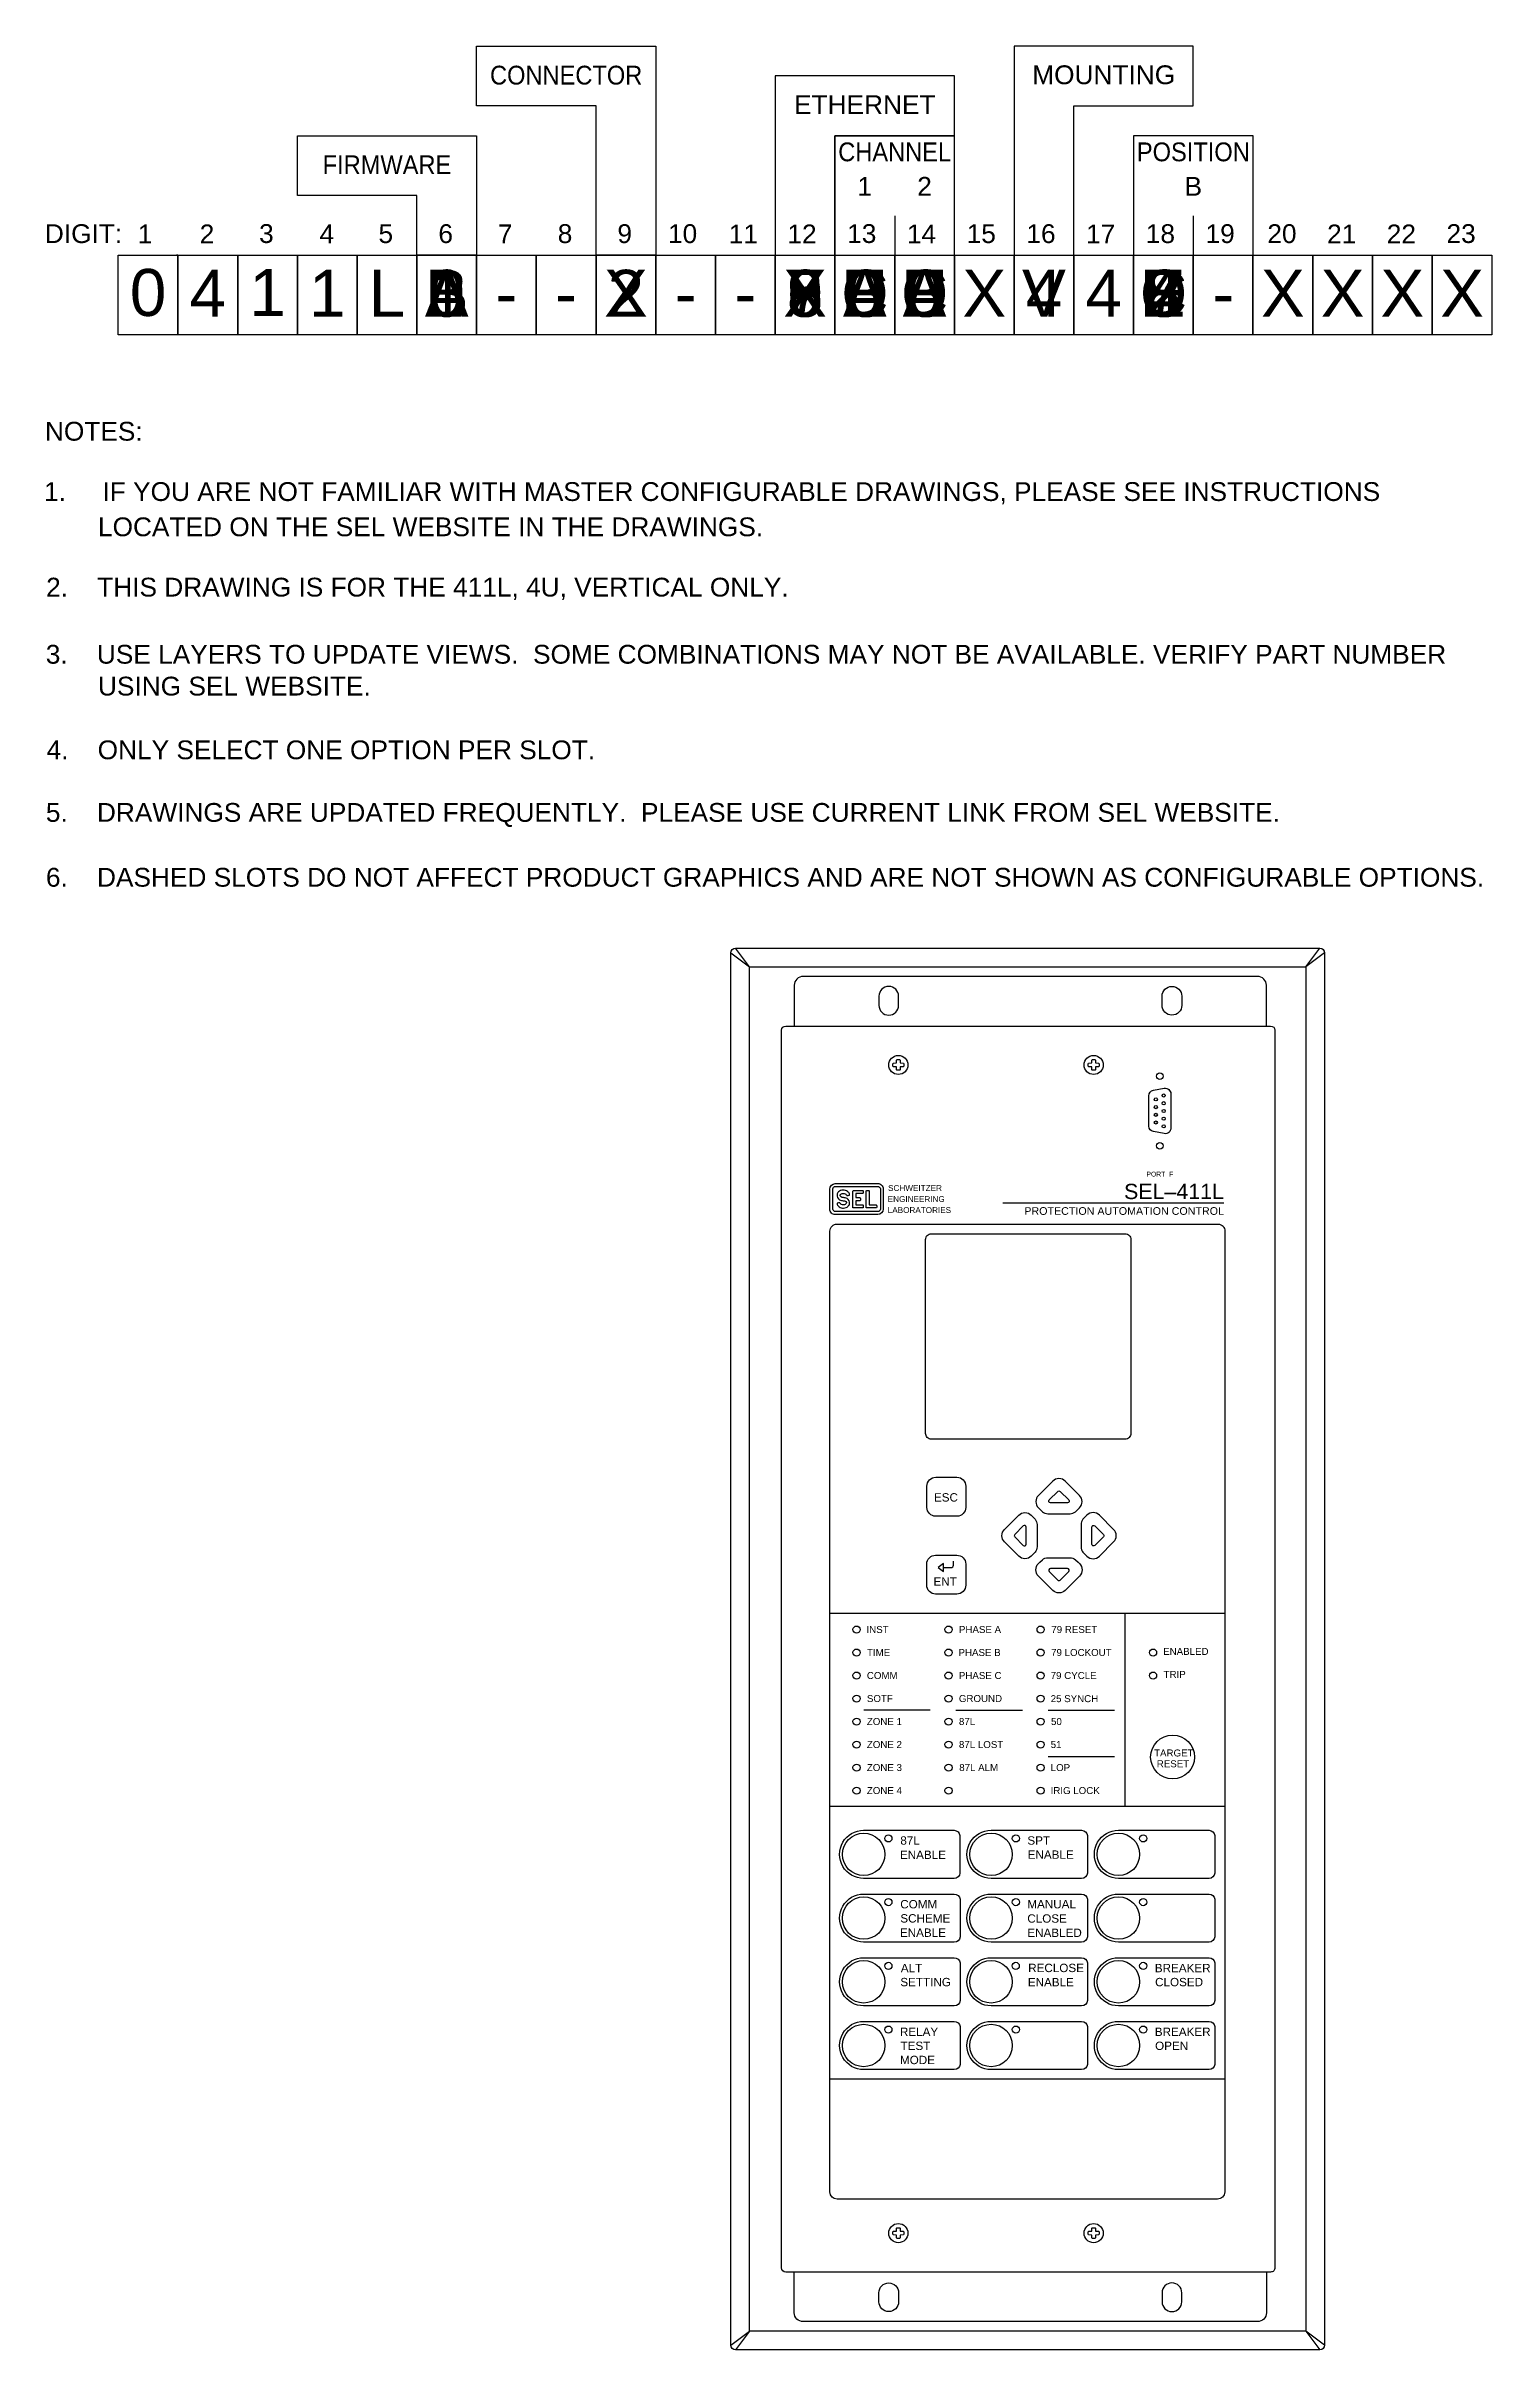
# Model space of a CAD drawing. Extents: x 1 to 47, y 1 to 34.6.
# Drawn here: x 0.99 to 21.41, y 2.04 to 34.58 of the extents above; entities that cross this region are included whole.
import ezdxf
from ezdxf.enums import TextEntityAlignment as Align

# ---------------------------------------------------------------- set-up
doc = ezdxf.new("R2010")
doc.units = 0
doc.header["$MEASUREMENT"] = 0
for name, color, linetype in [('1_0______FIRMWARE_', 7, 'CONTINUOUS'), ('1_1__0__STANDARD_CURRENT_D', 7, 'CONTINUOUS'), ('1_2__1__STANDARD_CURRENT_D', 7, 'CONTINUOUS'), ('1_3__A__STANDARD_CURRENT_D', 7, 'CONTINUOUS'), ('1_4__B__STANDARD_CURRENT_D', 7, 'CONTINUOUS'), ('2_0______CONNECTOR_TYPE_', 7, 'CONTINUOUS'), ('2_1__X__SCREW_TERMINAL_BLO', 7, 'CONTINUOUS'), ('2_2__2__CONNECTORIZED', 7, 'CONTINUOUS'), ('3_0______ETHERNET_CONNECTI', 7, 'CONTINUOUS'), ('3_1__X__NONE', 7, 'CONTINUOUS'), ('3_2__6___4__10-100BASE-T_C', 7, 'CONTINUOUS'), ('3_3__7___4__100BASE-FX_CON', 7, 'CONTINUOUS'), ('3_4__8___2__10-100BASE-T__', 7, 'CONTINUOUS'), ('3_5__9___2__100-1000BASE__', 7, 'CONTINUOUS'), ('4_0______CHANNEL_1_', 7, 'CONTINUOUS'), ('4_1__0__NONE', 7, 'CONTINUOUS'), ('4_2__A__ISOLATED_EIA-422', 7, 'CONTINUOUS'), ('4_3__B__ISOLATED_G_703_CO-', 7, 'CONTINUOUS'), ('4_4__C__850_NM_IEEE_C37_94', 7, 'CONTINUOUS'), ('4_5__D__1300_NM_FIBER', 7, 'CONTINUOUS'), ('4_6__E__1550_NM_FIBER', 7, 'CONTINUOUS'), ('4_7__H__1300_NM_IEEE_C37_9', 7, 'CONTINUOUS'), ('5_0______CHANNEL_2_', 7, 'CONTINUOUS'), ('5_1__0__NONE', 7, 'CONTINUOUS'), ('5_2__A__ISOLATED_EIA-422', 7, 'CONTINUOUS'), ('5_3__B__ISOLATED_G_703_CO-', 7, 'CONTINUOUS'), ('5_4__C__850_NM_IEEE_C37_94', 7, 'CONTINUOUS'), ('5_5__D__1300_NM_FIBER', 7, 'CONTINUOUS'), ('5_6__E__1550_NM_FIBER', 7, 'CONTINUOUS'), ('5_7__H__1300_NM_IEEE_C37_9', 7, 'CONTINUOUS'), ('6_0______MOUNTING_', 7, 'CONTINUOUS'), ('6_1__V__VERTICAL_RACK_MOUN', 7, 'CONTINUOUS'), ('6_2__4__VERTICAL_PANEL_MOU', 7, 'CONTINUOUS'), ('7_0______IO_BOARD_POSITION', 7, 'CONTINUOUS'), ('7_1__2___8__OPTOISOLATED_I', 7, 'CONTINUOUS'), ('7_2__7___8__OPTOISOLATED_I', 7, 'CONTINUOUS'), ('7_3__C___18__COMMON____6__', 7, 'CONTINUOUS'), ('7_4__D___18__COMMON____6__', 7, 'CONTINUOUS'), ('7_5__E___8__OPTOISOLATED_I', 7, 'CONTINUOUS'), ('7_6__4___18__COMMON____6__', 7, 'CONTINUOUS'), ('7_7__8___8__OPTOISOLATED_I', 7, 'CONTINUOUS'), ('8_0______DWG_', 7, 'CONTINUOUS')]:
    doc.layers.add(name, color=color, linetype=linetype)
doc.styles.add('ARIAL', font='arial.ttf')

msp = doc.modelspace()

# ---------------------------------------------------------------- texts
at = {"layer": '1_1__0__STANDARD_CURRENT_D', "style": 'ARIAL'}
msp.add_text('0', height=0.664, dxfattribs=at).set_placement((6.648, 30.754), align=Align.CENTER)
for s, p in [('87L', (13.056, 9.174)), ('SPT', (14.851, 9.174)), ('ENABLE', (13.05, 8.972)), ('ENABLE', (14.855, 8.974)), ('COMM', (13.055, 8.274)), ('SCHEME', (13.056, 8.074)), ('CLOSE', (14.85, 8.072)), ('MANUAL', (14.85, 8.274)), ('ENABLE', (13.05, 7.872)), ('ENABLED', (14.85, 7.87)), ('ALT', (13.063, 7.372)), ('RECLOSE', (14.862, 7.374)), ('BREAKER', (16.651, 7.372)), ('SETTING', (13.056, 7.174)), ('ENABLE', (14.857, 7.172)), ('CLOSED', (16.655, 7.174)), ('RELAY', (13.05, 6.472)), ('BREAKER', (16.651, 6.472)), ('TEST', (13.059, 6.274)), ('MODE', (13.051, 6.074)), ('OPEN', (16.655, 6.274))]:
    msp.add_text(s, height=0.118, dxfattribs=at).set_placement(p)
at = {"layer": '1_2__1__STANDARD_CURRENT_D', "style": 'ARIAL'}
msp.add_text('1', height=0.664, dxfattribs=at).set_placement((6.648, 30.754), align=Align.CENTER)
for s, p in [('87L', (13.056, 9.174)), ('SPT', (14.851, 9.174)), ('ENABLE', (13.05, 8.972)), ('ENABLE', (14.855, 8.974)), ('COMM', (13.055, 8.274)), ('SCHEME', (13.056, 8.074)), ('CLOSE', (14.85, 8.072)), ('MANUAL', (14.85, 8.274)), ('ENABLE', (13.05, 7.872)), ('ENABLED', (14.85, 7.87)), ('ALT', (13.063, 7.372)), ('RECLOSE', (14.862, 7.374)), ('BREAKER', (16.651, 7.372)), ('SETTING', (13.056, 7.174)), ('ENABLE', (14.857, 7.172)), ('CLOSED', (16.655, 7.174)), ('RELAY', (13.05, 6.472)), ('BREAKER', (16.651, 6.472)), ('TEST', (13.059, 6.274)), ('MODE', (13.051, 6.074)), ('OPEN', (16.655, 6.274))]:
    msp.add_text(s, height=0.118, dxfattribs=at).set_placement(p)
at = {"layer": '1_3__A__STANDARD_CURRENT_D', "style": 'ARIAL'}
msp.add_text('A', height=0.664, dxfattribs=at).set_placement((6.648, 30.754), align=Align.CENTER)
at = {"layer": '1_4__B__STANDARD_CURRENT_D', "style": 'ARIAL'}
msp.add_text('B', height=0.664, dxfattribs=at).set_placement((6.648, 30.754), align=Align.CENTER)
for s, p in [('87L', (13.056, 9.174)), ('SPT', (14.851, 9.174)), ('ENABLE', (13.05, 8.972)), ('ENABLE', (14.855, 8.974)), ('COMM', (13.055, 8.274)), ('SCHEME', (13.056, 8.074)), ('CLOSE', (14.85, 8.072)), ('MANUAL', (14.85, 8.274)), ('ENABLE', (13.05, 7.872)), ('ENABLED', (14.85, 7.87)), ('ALT', (13.063, 7.372)), ('RECLOSE', (14.862, 7.374)), ('BREAKER', (16.651, 7.372)), ('SETTING', (13.056, 7.174)), ('ENABLE', (14.857, 7.172)), ('CLOSED', (16.655, 7.174)), ('RELAY', (13.05, 6.472)), ('BREAKER', (16.651, 6.472)), ('TEST', (13.059, 6.274)), ('MODE', (13.051, 6.074)), ('OPEN', (16.655, 6.274))]:
    msp.add_text(s, height=0.118, dxfattribs=at).set_placement(p)
at = {"layer": '2_1__X__SCREW_TERMINAL_BLO', "style": 'ARIAL'}
msp.add_text('X', height=0.664, dxfattribs=at).set_placement((9.179, 30.754), align=Align.CENTER)
at = {"layer": '2_2__2__CONNECTORIZED', "style": 'ARIAL'}
msp.add_text('2', height=0.664, dxfattribs=at).set_placement((9.179, 30.754), align=Align.CENTER)
at = {"layer": '3_1__X__NONE', "style": 'ARIAL'}
msp.add_text('X', height=0.664, dxfattribs=at).set_placement((11.71, 30.754), align=Align.CENTER)
at = {"layer": '3_2__6___4__10-100BASE-T_C', "style": 'ARIAL'}
msp.add_text('6', height=0.664, dxfattribs=at).set_placement((11.71, 30.754), align=Align.CENTER)
at = {"layer": '3_3__7___4__100BASE-FX_CON', "style": 'ARIAL'}
msp.add_text('7', height=0.664, dxfattribs=at).set_placement((11.71, 30.754), align=Align.CENTER)
at = {"layer": '3_4__8___2__10-100BASE-T__', "style": 'ARIAL'}
msp.add_text('8', height=0.664, dxfattribs=at).set_placement((11.71, 30.754), align=Align.CENTER)
at = {"layer": '3_5__9___2__100-1000BASE__', "style": 'ARIAL'}
msp.add_text('9', height=0.664, dxfattribs=at).set_placement((11.71, 30.754), align=Align.CENTER)
at = {"layer": '4_1__0__NONE', "style": 'ARIAL'}
msp.add_text('0', height=0.664, dxfattribs=at).set_placement((12.554, 30.754), align=Align.CENTER)
msp.add_text('0', height=0.664, dxfattribs=at).set_placement((12.554, 30.754), align=Align.CENTER)
at = {"layer": '4_2__A__ISOLATED_EIA-422', "style": 'ARIAL'}
msp.add_text('A', height=0.664, dxfattribs=at).set_placement((12.554, 30.754), align=Align.CENTER)
at = {"layer": '4_3__B__ISOLATED_G_703_CO-', "style": 'ARIAL'}
msp.add_text('B', height=0.664, dxfattribs=at).set_placement((12.554, 30.754), align=Align.CENTER)
at = {"layer": '4_4__C__850_NM_IEEE_C37_94', "style": 'ARIAL'}
msp.add_text('C', height=0.664, dxfattribs=at).set_placement((12.554, 30.754), align=Align.CENTER)
at = {"layer": '4_5__D__1300_NM_FIBER', "style": 'ARIAL'}
msp.add_text('D', height=0.664, dxfattribs=at).set_placement((12.554, 30.754), align=Align.CENTER)
at = {"layer": '4_6__E__1550_NM_FIBER', "style": 'ARIAL'}
msp.add_text('E', height=0.664, dxfattribs=at).set_placement((12.554, 30.754), align=Align.CENTER)
at = {"layer": '4_7__H__1300_NM_IEEE_C37_9', "style": 'ARIAL'}
msp.add_text('H', height=0.664, dxfattribs=at).set_placement((12.554, 30.754), align=Align.CENTER)
at = {"layer": '5_1__0__NONE', "style": 'ARIAL'}
msp.add_text('0', height=0.664, dxfattribs=at).set_placement((13.398, 30.754), align=Align.CENTER)
at = {"layer": '5_2__A__ISOLATED_EIA-422', "style": 'ARIAL'}
msp.add_text('A', height=0.664, dxfattribs=at).set_placement((13.398, 30.754), align=Align.CENTER)
at = {"layer": '5_3__B__ISOLATED_G_703_CO-', "style": 'ARIAL'}
msp.add_text('B', height=0.664, dxfattribs=at).set_placement((13.398, 30.754), align=Align.CENTER)
at = {"layer": '5_4__C__850_NM_IEEE_C37_94', "style": 'ARIAL'}
msp.add_text('C', height=0.664, dxfattribs=at).set_placement((13.398, 30.754), align=Align.CENTER)
at = {"layer": '5_5__D__1300_NM_FIBER', "style": 'ARIAL'}
msp.add_text('D', height=0.664, dxfattribs=at).set_placement((13.398, 30.754), align=Align.CENTER)
at = {"layer": '5_6__E__1550_NM_FIBER', "style": 'ARIAL'}
msp.add_text('E', height=0.664, dxfattribs=at).set_placement((13.398, 30.754), align=Align.CENTER)
at = {"layer": '5_7__H__1300_NM_IEEE_C37_9', "style": 'ARIAL'}
msp.add_text('H', height=0.664, dxfattribs=at).set_placement((13.398, 30.754), align=Align.CENTER)
at = {"layer": '6_1__V__VERTICAL_RACK_MOUN', "style": 'ARIAL'}
msp.add_text('V', height=0.664, dxfattribs=at).set_placement((15.085, 30.754), align=Align.CENTER)
at = {"layer": '6_2__4__VERTICAL_PANEL_MOU', "style": 'ARIAL'}
msp.add_text('4', height=0.664, dxfattribs=at).set_placement((15.085, 30.754), align=Align.CENTER)
at = {"layer": '7_1__2___8__OPTOISOLATED_I', "style": 'ARIAL'}
msp.add_text('2', height=0.664, dxfattribs=at).set_placement((16.773, 30.754), align=Align.CENTER)
at = {"layer": '7_2__7___8__OPTOISOLATED_I', "style": 'ARIAL'}
msp.add_text('7', height=0.664, dxfattribs=at).set_placement((16.773, 30.754), align=Align.CENTER)
at = {"layer": '7_3__C___18__COMMON____6__', "style": 'ARIAL'}
msp.add_text('C', height=0.664, dxfattribs=at).set_placement((16.773, 30.754), align=Align.CENTER)
at = {"layer": '7_4__D___18__COMMON____6__', "style": 'ARIAL'}
msp.add_text('D', height=0.664, dxfattribs=at).set_placement((16.773, 30.754), align=Align.CENTER)
at = {"layer": '7_5__E___8__OPTOISOLATED_I', "style": 'ARIAL'}
msp.add_text('E', height=0.664, dxfattribs=at).set_placement((16.773, 30.754), align=Align.CENTER)
at = {"layer": '7_6__4___18__COMMON____6__', "style": 'ARIAL'}
msp.add_text('4', height=0.664, dxfattribs=at).set_placement((16.773, 30.754), align=Align.CENTER)
at = {"layer": '7_7__8___8__OPTOISOLATED_I', "style": 'ARIAL'}
msp.add_text('8', height=0.664, dxfattribs=at).set_placement((16.773, 30.754), align=Align.CENTER)
at = {"layer": '8_0______DWG_', "style": 'ARIAL', "width": 0.9}
for s, p in [('CONNECTOR', (8.335, 34.035)), ('CHANNEL', (12.976, 32.951)), ('POSITION', (17.195, 32.951)), ('FIRMWARE', (5.804, 32.769))]:
    msp.add_text(s, height=0.2655, dxfattribs=at).set_placement(p, align=Align.CENTER)
at = {"layer": '8_0______DWG_', "style": 'ARIAL'}
for s, height, p in [('MOUNTING', 0.2655, (15.929, 34.04)), ('ETHERNET', 0.2655, (12.554, 33.618)), ('1', 0.266, (12.554, 32.464)), ('2', 0.266, (13.398, 32.464)), ('B', 0.266, (17.195, 32.464)), ('0', 0.664, (2.429, 30.766)), ('4', 0.664, (3.273, 30.754)), ('1', 0.664, (4.116, 30.766)), ('1', 0.664, (4.96, 30.754)), ('L', 0.664, (5.804, 30.754)), ('X', 0.664, (14.242, 30.755)), ('4', 0.664, (15.929, 30.754)), ('X', 0.664, (18.46, 30.754)), ('X', 0.664, (19.304, 30.754)), ('X', 0.664, (20.148, 30.755)), ('X', 0.664, (20.992, 30.754)), ('-', 0.664, (7.491, 30.754)), ('-', 0.664, (8.335, 30.754)), ('-', 0.664, (10.023, 30.754)), ('-', 0.664, (10.867, 30.754)), ('-', 0.664, (17.617, 30.754)), ('PORT  F', 0.0688, (16.722, 18.611))]:
    msp.add_text(s, height=height, dxfattribs=at).set_placement(p, align=Align.CENTER)
for s, height, p in [('DIGIT:', 0.2655, (0.971, 31.796)), ('1', 0.266, (2.284, 31.792)), ('2', 0.266, (3.158, 31.792)), ('3', 0.266, (3.997, 31.797)), ('4', 0.266, (4.851, 31.792)), ('5', 0.266, (5.684, 31.796)), ('6', 0.266, (6.53, 31.796)), ('7', 0.266, (7.37, 31.792)), ('8', 0.266, (8.216, 31.796)), ('9', 0.266, (9.059, 31.796)), ('10', 0.2655, (9.774, 31.796)), ('11', 0.2655, (10.632, 31.792)), ('12', 0.2655, (11.461, 31.792)), ('13', 0.2655, (12.305, 31.797)), ('14', 0.2655, (13.149, 31.792)), ('15', 0.2655, (13.993, 31.796)), ('16', 0.2655, (14.837, 31.796)), ('17', 0.2655, (15.68, 31.792)), ('18', 0.2655, (16.524, 31.796)), ('19', 0.2655, (17.368, 31.796)), ('20', 0.2655, (18.241, 31.796)), ('21', 0.2655, (19.085, 31.792)), ('22', 0.2655, (19.928, 31.792)), ('23', 0.2655, (20.772, 31.797)), ('NOTES:', 0.2655, (0.972, 29.005)), ('1.     IF YOU ARE NOT FAMILIAR WITH MASTER CONFIGURABLE DRAWINGS, PLEASE SEE INSTRUCTIONS', 0.2655, (0.96, 28.153)), ('       LOCATED ON THE SEL WEBSITE IN THE DRAWINGS.', 0.2655, (1, 27.655)), ('2.    THIS DRAWING IS FOR THE 411L, 4U, VERTICAL ONLY.', 0.2655, (0.989, 26.803)), ('3.    USE LAYERS TO UPDATE VIEWS.  SOME COMBINATIONS MAY NOT BE AVAILABLE. VERIFY PART NUMBER', 0.2655, (0.984, 25.855)), ('       USING SEL WEBSITE.', 0.2655, (1, 25.405)), ('4.    ONLY SELECT ONE OPTION PER SLOT.', 0.2655, (0.995, 24.505)), ('5.    DRAWINGS ARE UPDATED FREQUENTLY.  PLEASE USE CURRENT LINK FROM SEL WEBSITE.', 0.2655, (0.985, 23.621)), ('6.    DASHED SLOTS DO NOT AFFECT PRODUCT GRAPHICS AND ARE NOT SHOWN AS CONFIGURABLE OPTIONS.', 0.2655, (0.986, 22.705)), ('SCHWEITZER', 0.0824, (12.883, 18.408)), ('ENGINEERING', 0.08237, (12.878, 18.252)), ('LABORATORIES', 0.08237, (12.878, 18.096)), ('ESC', 0.118, (13.531, 14.02)), ('ENT', 0.118, (13.524, 12.832)), ('INST', 0.0983, (12.578, 12.164)), ('PHASE A', 0.0983, (13.884, 12.164)), ('79 RESET', 0.0983, (15.189, 12.164)), ('TIME', 0.0983, (12.585, 11.839)), ('PHASE B', 0.0983, (13.878, 11.839)), ('79 LOCKOUT', 0.0983, (15.186, 11.839)), ('ENABLED', 0.0983, (16.769, 11.854)), ('COMM', 0.0983, (12.583, 11.514)), ('PHASE C', 0.0983, (13.883, 11.514)), ('79 CYCLE', 0.0983, (15.18, 11.514)), ('TRIP', 0.0983, (16.775, 11.53)), ('SOTF', 0.0983, (12.584, 11.189)), ('GROUND', 0.0983, (13.883, 11.189)), ('25 SYNCH', 0.0983, (15.18, 11.187)), ('ZONE 1', 0.0983, (12.583, 10.864)), ('87L', 0.0983, (13.884, 10.864)), ('50', 0.0983, (15.185, 10.864)), ('ZONE 2', 0.0983, (12.583, 10.539)), ('87L LOST', 0.0983, (13.884, 10.539)), ('51', 0.0983, (15.18, 10.539)), ('TARGET', 0.0983, (16.641, 10.42)), ('ZONE 3', 0.0983, (12.583, 10.214)), ('87L ALM', 0.0983, (13.888, 10.214)), ('LOP', 0.0983, (15.18, 10.214)), ('RESET', 0.0983, (16.679, 10.267)), ('ZONE 4', 0.0983, (12.583, 9.889)), ('IRIG LOCK', 0.0983, (15.179, 9.889))]:
    msp.add_text(s, height=height, dxfattribs=at).set_placement(p)
for s, height, p in [('SEL–411L', 0.2163, (17.628, 18.292)), ('PROTECTION AUTOMATION CONTROL', 0.10817, (17.628, 18.07))]:
    msp.add_text(s, height=height, dxfattribs=at).set_placement(p, align=Align.RIGHT)

# ---------------------------------------------------------------- linework, layer by layer
at = {"layer": '1_0______FIRMWARE_'}
msp.add_lwpolyline([(2.851, 31.625), (2.831, 31.625)], dxfattribs=at)
msp.add_lwpolyline([(2.851, 31.625), (2.831, 31.625)], dxfattribs=at)
at = {"layer": '2_0______CONNECTOR_TYPE_'}
msp.add_lwpolyline([(2.851, 31.625), (2.831, 31.625)], dxfattribs=at)
msp.add_lwpolyline([(2.851, 31.625), (2.831, 31.625)], dxfattribs=at)
at = {"layer": '3_0______ETHERNET_CONNECTI'}
msp.add_lwpolyline([(2.851, 31.625), (2.831, 31.625)], dxfattribs=at)
at = {"layer": '4_0______CHANNEL_1_'}
msp.add_lwpolyline([(2.851, 31.625), (2.831, 31.625)], dxfattribs=at)
at = {"layer": '5_0______CHANNEL_2_'}
msp.add_lwpolyline([(2.851, 31.625), (2.831, 31.625)], dxfattribs=at)
at = {"layer": '6_0______MOUNTING_'}
msp.add_lwpolyline([(2.851, 31.625), (2.831, 31.625)], dxfattribs=at)
at = {"layer": '6_1__V__VERTICAL_RACK_MOUN'}
for points in [[(18.228, 20.737), (18.228, 21.312, 0.414214), (18.103, 21.437), (11.683, 21.437, 0.414214), (11.558, 21.312), (11.558, 20.737)], [(18.228, 3.137), (18.228, 2.562, -0.414214), (18.103, 2.437), (11.683, 2.437, -0.414214), (11.558, 2.562), (11.558, 3.137)]]:
    msp.add_lwpolyline(points, format="xyb", dxfattribs=at)
for points in [[(12.754, 21.157), (12.754, 21.029, 1), (13.032, 21.029), (13.032, 21.157, 1)], [(17.032, 21.157), (17.032, 21.029, -1), (16.754, 21.029), (16.754, 21.157, -1)], [(18.348, 20.676), (18.348, 3.198, -0.414268), (18.287, 3.137), (11.439, 3.137, -0.414191), (11.378, 3.198), (11.378, 20.676, -0.414159), (11.439, 20.737), (18.287, 20.737, -0.414191)], [(12.754, 2.717), (12.754, 2.845, -1), (13.032, 2.845), (13.032, 2.717, -1)], [(17.032, 2.717), (17.032, 2.845, 1), (16.754, 2.845), (16.754, 2.717, 1)]]:
    msp.add_lwpolyline(points, format="xyb", close=True, dxfattribs=at)
at = {"layer": '6_2__4__VERTICAL_PANEL_MOU'}
msp.add_lwpolyline([(19.05, 21.77), (19.05, 2.105, -0.41408), (18.983, 2.037), (10.729, 2.037, -0.41408), (10.662, 2.105), (10.662, 21.77, -0.41408), (10.729, 21.837), (18.982, 21.837, -0.41408)], format="xyb", close=True, dxfattribs=at)
for points in [[(10.662, 21.77), (10.927, 21.572), (10.729, 21.837)], [(19.05, 21.77), (18.784, 21.572), (18.982, 21.837)], [(10.662, 2.105), (10.927, 2.303), (10.729, 2.037)], [(19.05, 2.105), (18.784, 2.303), (18.982, 2.037)]]:
    msp.add_lwpolyline(points, dxfattribs=at)
msp.add_lwpolyline([(18.784, 21.572), (18.784, 2.303), (10.927, 2.303), (10.927, 21.572)], close=True, dxfattribs=at)
at = {"layer": '7_0______IO_BOARD_POSITION'}
msp.add_lwpolyline([(2.851, 31.625), (2.831, 31.625)], dxfattribs=at)
at = {"layer": '8_0______DWG_'}
for points in [[(8.757, 33.734), (7.069, 33.734), (7.069, 34.578), (9.601, 34.578), (9.601, 31.625), (8.757, 31.625), (8.757, 33.734)], [(15.507, 33.734), (17.195, 33.734), (17.195, 34.578), (14.664, 34.578), (14.664, 31.625), (15.507, 31.625), (15.507, 33.734)], [(12.132, 33.312), (13.82, 33.312), (13.82, 34.156), (11.288, 34.156), (11.288, 31.625), (12.132, 31.625), (12.132, 33.312)], [(6.226, 32.469), (4.538, 32.469), (4.538, 33.312), (7.07, 33.312), (7.07, 31.625), (6.226, 31.625), (6.226, 32.469)], [(13.82, 31.625), (13.82, 33.312), (12.132, 33.312), (12.132, 31.625), (13.82, 31.625)], [(18.039, 31.625), (18.039, 33.312), (16.351, 33.312), (16.351, 31.625), (18.039, 31.625)], [(12.976, 32.18), (12.976, 31.625)], [(17.195, 32.18), (17.195, 31.625)], [(2.851, 30.5), (2.007, 30.5), (2.007, 31.625), (2.851, 31.625), (2.851, 30.5)], [(3.695, 30.5), (2.851, 30.5), (2.851, 31.625), (3.695, 31.625), (3.695, 30.5)], [(4.538, 30.5), (3.695, 30.5), (3.695, 31.625), (4.538, 31.625), (4.538, 30.5)], [(5.382, 30.5), (4.538, 30.5), (4.538, 31.625), (5.382, 31.625), (5.382, 30.5)], [(6.226, 30.5), (5.382, 30.5), (5.382, 31.625), (6.226, 31.625), (6.226, 30.5)], [(7.07, 30.5), (6.226, 30.5), (6.226, 31.625), (7.07, 31.625), (7.07, 30.5)], [(7.913, 30.5), (7.07, 30.5), (7.07, 31.625), (7.913, 31.625), (7.913, 30.5)], [(8.757, 30.5), (7.913, 30.5), (7.913, 31.625), (8.757, 31.625), (8.757, 30.5)], [(9.601, 30.5), (8.757, 30.5), (8.757, 31.625), (9.601, 31.625), (9.601, 30.5)], [(10.445, 30.5), (9.601, 30.5), (9.601, 31.625), (10.445, 31.625), (10.445, 30.5)], [(11.289, 30.5), (10.445, 30.5), (10.445, 31.625), (11.289, 31.625), (11.289, 30.5)], [(12.132, 30.5), (11.289, 30.5), (11.289, 31.625), (12.132, 31.625), (12.132, 30.5)], [(12.976, 30.5), (12.132, 30.5), (12.132, 31.625), (12.976, 31.625), (12.976, 30.5)], [(13.82, 30.5), (12.976, 30.5), (12.976, 31.625), (13.82, 31.625), (13.82, 30.5)], [(14.664, 30.5), (13.82, 30.5), (13.82, 31.625), (14.664, 31.625), (14.664, 30.5)], [(15.507, 30.5), (14.664, 30.5), (14.664, 31.625), (15.507, 31.625), (15.507, 30.5)], [(16.351, 30.5), (15.507, 30.5), (15.507, 31.625), (16.351, 31.625), (16.351, 30.5)], [(17.195, 30.5), (16.351, 30.5), (16.351, 31.625), (17.195, 31.625), (17.195, 30.5)], [(18.038, 30.5), (17.195, 30.5), (17.195, 31.625), (18.038, 31.625), (18.038, 30.5)], [(18.882, 30.5), (18.038, 30.5), (18.038, 31.625), (18.882, 31.625), (18.882, 30.5)], [(19.726, 30.5), (18.882, 30.5), (18.882, 31.625), (19.726, 31.625), (19.726, 30.5)], [(20.57, 30.5), (19.726, 30.5), (19.726, 31.625), (20.57, 31.625), (20.57, 30.5)], [(21.413, 30.5), (20.57, 30.5), (20.57, 31.625), (21.413, 31.625), (21.413, 30.5)], [(17.628, 18.233), (14.504, 18.233)], [(17.638, 12.437), (12.062, 12.437)], [(16.228, 12.437), (16.228, 9.712)], [(13.477, 11.073), (12.539, 11.073)], [(13.842, 11.073), (14.78, 11.073)], [(15.144, 11.073), (16.082, 11.073)], [(15.144, 10.42), (16.082, 10.42)], [(17.638, 9.712), (12.062, 9.712)], [(17.638, 5.862), (12.062, 5.862)]]:
    msp.add_lwpolyline(points, dxfattribs=at)
for points in [[(13.104, 20.171, -0.391794), (13.096, 20.162), (13.056, 20.16, 0.399739), (13.055, 20.159), (13.053, 20.119, -0.391859), (13.045, 20.111), (13.011, 20.111, -0.391764), (13.003, 20.119), (13.001, 20.159, 0.399816), (13, 20.16), (12.96, 20.162, -0.391825), (12.952, 20.171), (12.951, 20.187), (12.952, 20.204, -0.391806), (12.96, 20.213), (13, 20.215, 0.399638), (13.001, 20.216), (13.003, 20.256, -0.391814), (13.011, 20.264), (13.045, 20.264, -0.39186), (13.053, 20.256), (13.055, 20.216, 0.399739), (13.056, 20.215), (13.096, 20.213, -0.391769), (13.104, 20.204), (13.105, 20.187), (13.104, 20.171)], [(15.863, 20.171, -0.391794), (15.855, 20.162), (15.815, 20.16, 0.399739), (15.814, 20.159), (15.812, 20.119, -0.391859), (15.804, 20.111), (15.77, 20.111, -0.391764), (15.762, 20.119), (15.76, 20.159, 0.399816), (15.759, 20.16), (15.719, 20.162, -0.391825), (15.711, 20.171), (15.71, 20.187), (15.711, 20.204, -0.391806), (15.719, 20.213), (15.759, 20.215, 0.399638), (15.76, 20.216), (15.762, 20.256, -0.391814), (15.77, 20.264), (15.804, 20.264, -0.39186), (15.812, 20.256), (15.814, 20.216, 0.399739), (15.815, 20.215), (15.855, 20.213, -0.391769), (15.863, 20.204), (15.864, 20.187), (15.863, 20.171)], [(13.664, 13.088), (13.772, 13.088, 0.414214), (13.807, 13.123), (13.807, 13.18)], [(13.664, 13.088), (13.772, 13.088, 0.414214), (13.807, 13.123), (13.807, 13.18)], [(13.104, 3.671, -0.391794), (13.096, 3.662), (13.056, 3.66, 0.399739), (13.055, 3.659), (13.053, 3.619, -0.391859), (13.045, 3.611), (13.011, 3.611, -0.391764), (13.003, 3.619), (13.001, 3.659, 0.399816), (13, 3.66), (12.96, 3.662, -0.391825), (12.952, 3.671), (12.951, 3.687), (12.952, 3.704, -0.391806), (12.96, 3.713), (13, 3.715, 0.399638), (13.001, 3.716), (13.003, 3.756, -0.391814), (13.011, 3.764), (13.045, 3.764, -0.39186), (13.053, 3.756), (13.055, 3.716, 0.399739), (13.056, 3.715), (13.096, 3.713, -0.391769), (13.104, 3.704), (13.105, 3.687), (13.104, 3.671)], [(15.863, 3.671, -0.391794), (15.855, 3.662), (15.815, 3.66, 0.399739), (15.814, 3.659), (15.812, 3.619, -0.391859), (15.804, 3.611), (15.77, 3.611, -0.391764), (15.762, 3.619), (15.76, 3.659, 0.399816), (15.759, 3.66), (15.719, 3.662, -0.391825), (15.711, 3.671), (15.71, 3.687), (15.711, 3.704, -0.391806), (15.719, 3.713), (15.759, 3.715, 0.399638), (15.76, 3.716), (15.762, 3.756, -0.391814), (15.77, 3.764), (15.804, 3.764, -0.39186), (15.812, 3.756), (15.814, 3.716, 0.399739), (15.815, 3.715), (15.855, 3.713, -0.391769), (15.863, 3.704), (15.864, 3.687), (15.863, 3.671)]]:
    msp.add_lwpolyline(points, format="xyb", dxfattribs=at)
for points in [[(16.877, 19.78), (16.877, 19.295, -0.46318), (16.785, 19.217), (16.631, 19.245, -0.363045), (16.566, 19.322), (16.566, 19.752, -0.360245), (16.631, 19.83), (16.785, 19.857, -0.463312)], [(12.136, 18.512), (12.738, 18.512, -0.41811), (12.814, 18.435), (12.814, 18.152, -0.404471), (12.738, 18.073), (12.136, 18.073, -0.41811), (12.06, 18.15), (12.06, 18.433, -0.404471)], [(12.142, 18.471), (12.735, 18.471, -0.378768), (12.775, 18.436), (12.775, 18.151, -0.441125), (12.735, 18.115), (12.142, 18.115, -0.378768), (12.102, 18.15), (12.102, 18.435, -0.441125)], [(12.246, 18.418, 0.192116), (12.182, 18.393, 0.12608), (12.162, 18.354, 0.336344), (12.198, 18.284, 0.087668), (12.25, 18.27, -0.022201), (12.265, 18.267, -0.039737), (12.276, 18.264, -0.23043), (12.295, 18.245, -0.182747), (12.293, 18.231, -0.221111), (12.259, 18.211, -0.058363), (12.237, 18.211, -0.13415), (12.215, 18.222, 0.006668), (12.202, 18.237, 0.085557), (12.2, 18.239, 0.231613), (12.169, 18.237, 0.170757), (12.163, 18.229, 0.118457), (12.165, 18.217, 0.153081), (12.191, 18.184, 0.186266), (12.255, 18.165, 0.192116), (12.319, 18.191, 0.12608), (12.339, 18.229, 0.336344), (12.303, 18.299, 0.087668), (12.251, 18.314, -0.022201), (12.236, 18.316, -0.039737), (12.225, 18.32, -0.23043), (12.206, 18.338, -0.182747), (12.208, 18.353, -0.221111), (12.243, 18.372, -0.058363), (12.264, 18.372, -0.13415), (12.287, 18.361, 0.006668), (12.299, 18.346, 0.085557), (12.302, 18.344, 0.231613), (12.332, 18.346, 0.170757), (12.338, 18.354, 0.118457), (12.337, 18.366, 0.153081), (12.311, 18.399, 0.186266)], [(12.396, 18.415), (12.522, 18.415, -0.424366), (12.533, 18.403), (12.533, 18.382, -0.404134), (12.522, 18.371), (12.427, 18.371), (12.427, 18.313), (12.482, 18.313, -0.477137), (12.491, 18.303), (12.491, 18.279, -0.353971), (12.482, 18.269), (12.427, 18.269), (12.427, 18.211), (12.522, 18.211, -0.424366), (12.533, 18.199), (12.533, 18.179, -0.404134), (12.522, 18.167), (12.396, 18.167, -0.432614), (12.384, 18.18), (12.384, 18.402, -0.396049)], [(12.584, 18.415), (12.606, 18.415, -0.432614), (12.618, 18.402), (12.618, 18.211), (12.71, 18.211, -0.424366), (12.722, 18.199), (12.722, 18.179, -0.404134), (12.71, 18.167), (12.584, 18.167, -0.432614), (12.572, 18.18), (12.572, 18.402, -0.396049)], [(12.162, 17.939), (17.548, 17.938, -0.44444), (17.638, 17.839), (17.638, 4.268, -0.41429), (17.538, 4.168), (12.162, 4.168, -0.414132), (12.062, 4.268), (12.062, 17.839, -0.414234)], [(16.233, 14.902), (13.493, 14.902, -0.414221), (13.413, 14.982), (13.413, 17.722, -0.414221), (13.493, 17.802), (16.233, 17.802, -0.414221), (16.313, 17.722), (16.313, 14.982, -0.414221)], [(13.556, 14.363), (13.856, 14.363, -0.414214), (13.981, 14.238), (13.981, 13.938, -0.414214), (13.856, 13.813), (13.556, 13.813, -0.414214), (13.431, 13.938), (13.431, 14.238, -0.414214)], [(13.556, 14.363), (13.856, 14.363, -0.414214), (13.981, 14.238), (13.981, 13.938, -0.414214), (13.856, 13.813), (13.556, 13.813, -0.414214), (13.431, 13.938), (13.431, 14.238, -0.414214)], [(15.453, 13.849, 0.176539), (15.531, 13.876), (15.568, 13.912), (15.587, 13.931, 0.414214), (15.587, 14.108), (15.385, 14.309, 0.414214), (15.209, 14.309), (15.007, 14.108, 0.414214), (15.007, 13.931), (15.026, 13.912), (15.063, 13.876, 0.176539), (15.141, 13.849)], [(15.314, 14.164), (15.435, 14.043, -0.66386), (15.418, 14.002), (15.176, 14.002, -0.66386), (15.159, 14.043), (15.28, 14.164, -0.408376)], [(14.987, 13.382, -0.176539), (14.96, 13.304), (14.924, 13.267), (14.905, 13.248, -0.414214), (14.729, 13.248), (14.527, 13.45, -0.414214), (14.527, 13.626), (14.729, 13.828, -0.414214), (14.905, 13.828), (14.924, 13.809), (14.96, 13.772, -0.176539), (14.987, 13.694)], [(14.672, 13.521), (14.793, 13.4, 0.66386), (14.834, 13.417), (14.834, 13.659, 0.66386), (14.793, 13.676), (14.672, 13.555, 0.408376)], [(15.609, 13.382, 0.176539), (15.636, 13.304), (15.672, 13.267), (15.691, 13.248, 0.414214), (15.868, 13.248), (16.069, 13.45, 0.414214), (16.069, 13.626), (15.868, 13.828, 0.414214), (15.691, 13.828), (15.672, 13.809), (15.636, 13.772, 0.176539), (15.609, 13.694)], [(15.924, 13.521), (15.803, 13.4, -0.66386), (15.762, 13.417), (15.762, 13.659, -0.66386), (15.803, 13.676), (15.924, 13.555, -0.408376)], [(13.555, 13.263), (13.855, 13.263, -0.414214), (13.98, 13.138), (13.98, 12.838, -0.414214), (13.855, 12.713), (13.555, 12.713, -0.414214), (13.43, 12.838), (13.43, 13.138, -0.414214)], [(13.555, 13.263), (13.855, 13.263, -0.414214), (13.98, 13.138), (13.98, 12.838, -0.414214), (13.855, 12.713), (13.555, 12.713, -0.414214), (13.43, 12.838), (13.43, 13.138, -0.414214)], [(15.453, 13.226, -0.176539), (15.531, 13.199), (15.568, 13.163), (15.587, 13.144, -0.414214), (15.587, 12.967), (15.385, 12.766, -0.414214), (15.209, 12.766), (15.007, 12.967, -0.414214), (15.007, 13.144), (15.026, 13.163), (15.063, 13.199, -0.176539), (15.141, 13.226)], [(15.314, 12.911), (15.435, 13.032, 0.66386), (15.418, 13.073), (15.176, 13.073, 0.66386), (15.159, 13.032), (15.28, 12.911, 0.408376)], [(12.538, 9.377), (13.817, 9.377, -0.385887), (13.898, 9.304), (13.898, 8.771, -0.395152), (13.817, 8.697), (12.538, 8.697, -1.000771)], [(14.338, 9.377), (15.617, 9.377, -0.385887), (15.698, 9.304), (15.698, 8.771, -0.395152), (15.617, 8.697), (14.338, 8.697, -1.000771)], [(16.138, 9.377), (17.417, 9.377, -0.385887), (17.498, 9.304), (17.498, 8.771, -0.395152), (17.417, 8.697), (16.138, 8.697, -1.000771)], [(12.538, 8.477), (13.817, 8.477, -0.385887), (13.899, 8.404), (13.899, 7.871, -0.395152), (13.817, 7.797), (12.538, 7.797, -1.000771)], [(14.338, 8.477), (15.617, 8.477, -0.385887), (15.698, 8.404), (15.698, 7.871, -0.395152), (15.617, 7.797), (14.338, 7.797, -1.000771)], [(16.138, 8.477), (17.417, 8.477, -0.385887), (17.498, 8.404), (17.498, 7.871, -0.395152), (17.417, 7.797), (16.138, 7.797, -1.000771)], [(12.538, 7.577), (13.817, 7.577, -0.385887), (13.899, 7.504), (13.899, 6.971, -0.395152), (13.817, 6.897), (12.538, 6.897, -1.000771)], [(14.338, 7.577), (15.617, 7.577, -0.385887), (15.698, 7.504), (15.698, 6.971, -0.395152), (15.617, 6.897), (14.338, 6.897, -1.000771)], [(16.138, 7.577), (17.417, 7.577, -0.385887), (17.498, 7.504), (17.498, 6.971, -0.395152), (17.417, 6.897), (16.138, 6.897, -1.000771)], [(12.538, 6.677), (13.817, 6.677, -0.385887), (13.899, 6.604), (13.899, 6.071, -0.395152), (13.817, 5.997), (12.538, 5.997, -1.000771)], [(14.338, 6.677), (15.617, 6.677, -0.385887), (15.698, 6.604), (15.698, 6.071, -0.395152), (15.617, 5.997), (14.338, 5.997, -1.000771)], [(16.138, 6.677), (17.417, 6.677, -0.385887), (17.498, 6.604), (17.498, 6.071, -0.395152), (17.417, 5.997), (16.138, 5.997, -1.000771)]]:
    msp.add_lwpolyline(points, format="xyb", close=True, dxfattribs=at)
msp.add_lwpolyline([(13.664, 13.146), (13.589, 13.088), (13.664, 13.03)], close=True, dxfattribs=at)
msp.add_lwpolyline([(13.664, 13.146), (13.589, 13.088), (13.664, 13.03)], close=True, dxfattribs=at)
for centre, radius in [((13.028, 20.187), 0.135), ((15.787, 20.187), 0.135), ((16.722, 20.029), 0.047), ((16.666, 19.701), 0.0225), ((16.666, 19.592), 0.0225), ((16.777, 19.756), 0.0225), ((16.777, 19.646), 0.0225), ((16.777, 19.537), 0.0225), ((16.666, 19.483), 0.0225), ((16.666, 19.374), 0.0225), ((16.777, 19.428), 0.0225), ((16.777, 19.319), 0.0225), ((16.722, 19.045), 0.047), ((12.437, 12.212), 0.05), ((13.737, 12.212), 0.05), ((15.037, 12.212), 0.05), ((12.437, 11.887), 0.05), ((13.737, 11.887), 0.05), ((15.037, 11.887), 0.05), ((16.627, 11.887), 0.05), ((12.437, 11.562), 0.05), ((13.737, 11.562), 0.05), ((15.037, 11.562), 0.05), ((16.627, 11.562), 0.05), ((12.437, 11.237), 0.05), ((13.737, 11.237), 0.05), ((15.037, 11.237), 0.05), ((12.437, 10.912), 0.05), ((13.737, 10.912), 0.05), ((15.037, 10.912), 0.05), ((12.437, 10.587), 0.05), ((13.737, 10.587), 0.05), ((15.037, 10.587), 0.05), ((16.902, 10.412), 0.31), ((12.437, 10.262), 0.05), ((13.737, 10.262), 0.05), ((15.037, 10.262), 0.05), ((12.437, 9.937), 0.05), ((13.737, 9.937), 0.05), ((15.037, 9.937), 0.05), ((12.538, 9.037), 0.3), ((12.888, 9.262), 0.05), ((14.338, 9.037), 0.3), ((14.688, 9.262), 0.05), ((16.137, 9.037), 0.3), ((16.487, 9.262), 0.05), ((12.538, 8.137), 0.3), ((12.888, 8.362), 0.05), ((14.338, 8.137), 0.3), ((14.688, 8.362), 0.05), ((16.137, 8.137), 0.3), ((16.487, 8.362), 0.05), ((12.538, 7.237), 0.3), ((12.888, 7.462), 0.05), ((14.337, 7.237), 0.3), ((14.687, 7.462), 0.05), ((16.137, 7.237), 0.3), ((16.487, 7.462), 0.05), ((12.538, 6.337), 0.3), ((12.888, 6.562), 0.05), ((14.338, 6.337), 0.3), ((14.688, 6.562), 0.05), ((16.137, 6.337), 0.3), ((16.487, 6.562), 0.05), ((13.028, 3.687), 0.135), ((15.787, 3.687), 0.135)]:
    msp.add_circle(centre, radius, dxfattribs=at)

msp.set_redraw_order([(e.dxf.handle, doc.entitydb.next_handle()) for e in msp.query("TEXT MTEXT ATTDEF DIMENSION ARC_DIMENSION")])  # texts and dimensions are drawn at this point

doc.saveas('drawing.dxf')
